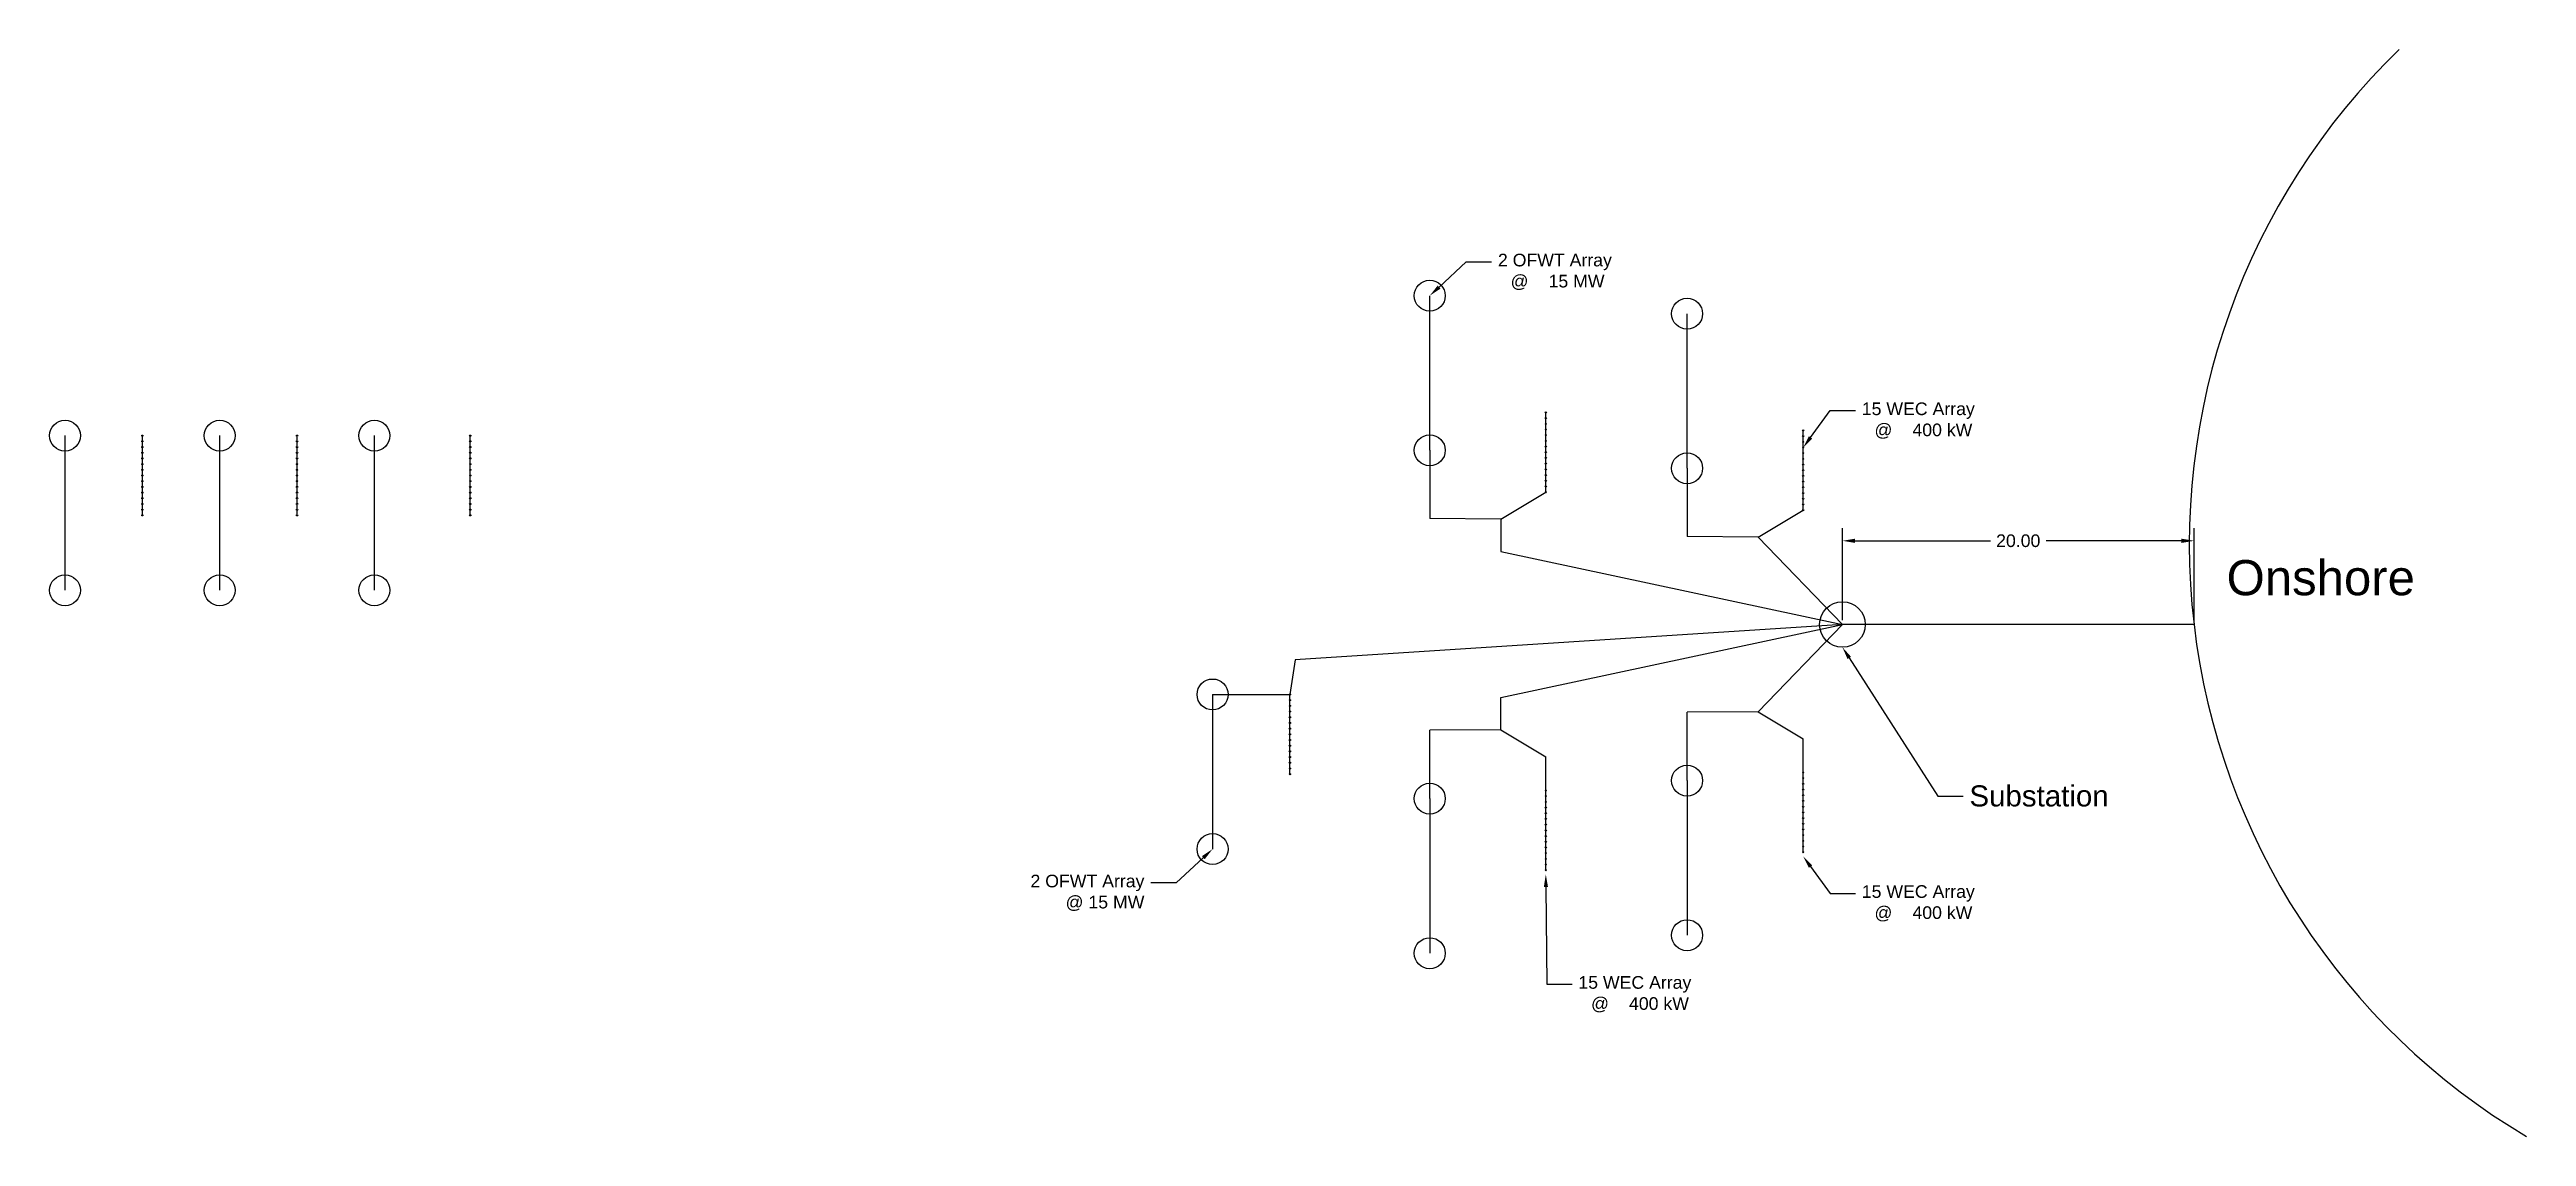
# Model space of a CAD drawing. Header units: metres. Extents: x -8 to 899, y -374 to 8.
# Drawn here: x 781.32 to 816.54, y -123.53 to -108.07 of the extents above; entities that cross this region are included whole.
import ezdxf
from ezdxf import colors
from ezdxf.entities.mleader import LeaderData, LeaderLine
from ezdxf.math import Vec2, Vec3

# ---------------------------------------------------------------- set-up
doc = ezdxf.new("R2010")
doc.units = ezdxf.units.M
doc.header["$MEASUREMENT"] = 0
doc.styles.get("Standard").update_dxf_attribs({"font": 'arial.ttf'})
doc.dimstyles.get("Standard").update_dxf_attribs({"dimtxt": 0.18, "dimasz": 0.18, "dimexe": 0.18, "dimexo": 0.0625, "dimgap": 0.09, "dimtad": 0, "dimtih": 1, "dimtoh": 1, "dimdec": 4, "dimzin": 0, "dimdsep": 46, "dimtxsty": 'Standard', "dimcen": 0.09, "dimadec": 0, "dimazin": 0, "dimtfac": 1, "dimtdec": 4, "dimtofl": 0, "dimtmove": 0, "dimatfit": 3, "dimfxl": 1, "dimtolj": 1, "dimtzin": 0, "dimarcsym": 0})

msp = doc.modelspace()

# ---------------------------------------------------------------- texts
at = {"insert": (812.27789, -115.33029), "char_height": 0.5, "attachment_point": 1}
msp.add_mtext_dynamic_manual_height_columns('Onshore', width=2.2764518, gutter_width=128.27451, heights=[0], dxfattribs=at)

# ---------------------------------------------------------------- blocks, each defined once
blk = doc.blocks.new('*D8')
at = {"color": 0, "lineweight": -2, "transparency": 16777216}
for p, q in [((806.815, -116.184), (806.815, -114.876)), ((806.995, -115.056), (808.92, -115.056)), ((811.635, -115.056), (809.71, -115.056)), ((811.815, -116.184), (811.815, -114.876))]:
    blk.add_line(p, q, dxfattribs=at)
at = {"color": 0, "transparency": 16777216}
for points in [[(806.995, -115.026), (806.995, -115.086), (806.815, -115.056)], [(811.635, -115.026), (811.635, -115.086), (811.815, -115.056)]]:
    blk.add_solid(points, dxfattribs=at)
at = {"layer": 'Defpoints', "color": 0, "transparency": 16777216}
for p in [(811.815, -115.056), (806.815, -116.246), (811.815, -116.246)]:
    blk.add_point(p, dxfattribs=at)
at = {"color": 0, "transparency": 16777216, "insert": (809.315, -115.056), "char_height": 0.18, "attachment_point": 5}
blk.add_mtext('\\A1;20.00', dxfattribs=at)

# ---------------------------------------------------------------- dimensions: what is measured, and where the dimension line sits
dim = msp.add_linear_dim(base=(811.81461, -115.05645), p1=(806.81461, -116.2464), p2=(811.81461, -116.2464), text='20.00', dimstyle='Standard')
dim.commit()
dim.dimension.update_dxf_attribs({"geometry": '*D8', "text_midpoint": (809.31461, -115.05645)})

# ---------------------------------------------------------------- linework, layer by layer
for p, q in [((800.9461, -113.76853), (800.9461, -111.56853)), ((804.60544, -114.02445), (804.60544, -111.82445)), ((802.59614, -113.31023), (802.59614, -113.22923)), ((802.59614, -113.39123), (802.59614, -113.31023)), ((802.59614, -113.47223), (802.59614, -113.39123)), ((781.53724, -115.75997), (781.53724, -113.55997)), ((782.63724, -113.64097), (782.63724, -113.55997)), ((782.63724, -113.72197), (782.63724, -113.64097)), ((782.63724, -113.80297), (782.63724, -113.72197)), ((783.73724, -115.75997), (783.73724, -113.55997)), ((784.83724, -113.64097), (784.83724, -113.55997)), ((784.83724, -113.72197), (784.83724, -113.64097)), ((784.83724, -113.80297), (784.83724, -113.72197)), ((785.93724, -115.75997), (785.93724, -113.55997)), ((787.30007, -113.64097), (787.30007, -113.55997)), ((787.30007, -113.72197), (787.30007, -113.64097)), ((787.30007, -113.80297), (787.30007, -113.72197)), ((802.59614, -113.55323), (802.59614, -113.47223)), ((802.59614, -113.63423), (802.59614, -113.55323)), ((802.59614, -113.71523), (802.59614, -113.63423)), ((802.59614, -113.79623), (802.59614, -113.71523)), ((806.25548, -113.56614), (806.25548, -113.48514)), ((806.25548, -113.64714), (806.25548, -113.56614)), ((806.25548, -113.72814), (806.25548, -113.64714)), ((806.25548, -113.80914), (806.25548, -113.72814)), ((782.63724, -113.88397), (782.63724, -113.80297)), ((782.63724, -113.96497), (782.63724, -113.88397)), ((782.63724, -114.04597), (782.63724, -113.96497)), ((782.63724, -114.12697), (782.63724, -114.04597)), ((782.63724, -114.20797), (782.63724, -114.12697)), ((784.83724, -113.88397), (784.83724, -113.80297)), ((784.83724, -113.96497), (784.83724, -113.88397)), ((784.83724, -114.04597), (784.83724, -113.96497)), ((784.83724, -114.12697), (784.83724, -114.04597)), ((784.83724, -114.20797), (784.83724, -114.12697)), ((787.30007, -113.88397), (787.30007, -113.80297)), ((787.30007, -113.96497), (787.30007, -113.88397)), ((787.30007, -114.04597), (787.30007, -113.96497)), ((787.30007, -114.12697), (787.30007, -114.04597)), ((787.30007, -114.20797), (787.30007, -114.12697)), ((802.59614, -113.87723), (802.59614, -113.79623)), ((802.59614, -113.95823), (802.59614, -113.87723)), ((802.59614, -114.03923), (802.59614, -113.95823)), ((802.59614, -114.12023), (802.59614, -114.03923)), ((802.59614, -114.20123), (802.59614, -114.12023)), ((806.25548, -113.89014), (806.25548, -113.80914)), ((806.25548, -113.97114), (806.25548, -113.89014)), ((806.25548, -114.05214), (806.25548, -113.97114)), ((806.25548, -114.13314), (806.25548, -114.05214)), ((782.63724, -114.28897), (782.63724, -114.20797)), ((782.63724, -114.36997), (782.63724, -114.28897)), ((782.63724, -114.45097), (782.63724, -114.36997)), ((782.63724, -114.53197), (782.63724, -114.45097)), ((784.83724, -114.28897), (784.83724, -114.20797)), ((784.83724, -114.36997), (784.83724, -114.28897)), ((784.83724, -114.45097), (784.83724, -114.36997)), ((784.83724, -114.53197), (784.83724, -114.45097)), ((787.30007, -114.28897), (787.30007, -114.20797)), ((787.30007, -114.36997), (787.30007, -114.28897)), ((787.30007, -114.45097), (787.30007, -114.36997)), ((787.30007, -114.53197), (787.30007, -114.45097)), ((801.95767, -114.74781), (802.59614, -114.36323)), ((802.59614, -114.28223), (802.59614, -114.20123)), ((802.59614, -114.36323), (802.59614, -114.28223)), ((806.25548, -114.21414), (806.25548, -114.13314)), ((806.25548, -114.29514), (806.25548, -114.21414)), ((806.25548, -114.37614), (806.25548, -114.29514)), ((806.25548, -114.45714), (806.25548, -114.37614)), ((806.25548, -114.53814), (806.25548, -114.45714)), ((782.63724, -114.61297), (782.63724, -114.53197)), ((782.63724, -114.69397), (782.63724, -114.61297)), ((784.83724, -114.61297), (784.83724, -114.53197)), ((784.83724, -114.69397), (784.83724, -114.61297)), ((787.30007, -114.61297), (787.30007, -114.53197)), ((787.30007, -114.69397), (787.30007, -114.61297)), ((801.95767, -114.74781), (800.9461, -114.74057)), ((801.95767, -114.74781), (801.95767, -115.2065)), ((805.61701, -115.00372), (806.25548, -114.61914)), ((806.25548, -114.61914), (806.25548, -114.53814)), ((805.61701, -115.00372), (804.60544, -114.99649)), ((806.81461, -116.2464), (805.61701, -115.00372)), ((801.95767, -115.2065), (806.81461, -116.2464)), ((801.95767, -117.2863), (806.81461, -116.2464)), ((806.81461, -116.2464), (805.61701, -117.48908)), ((811.81461, -116.2464), (806.81461, -116.2464)), ((797.85718, -117.24243), (797.85718, -119.44243)), ((797.85718, -117.24243), (798.95718, -117.24243)), ((798.95718, -117.32343), (798.95718, -117.24243)), ((801.95767, -117.745), (801.95767, -117.2863)), ((798.95718, -117.40443), (798.95718, -117.32343)), ((798.95718, -117.48543), (798.95718, -117.40443)), ((798.95718, -117.56643), (798.95718, -117.48543)), ((798.95718, -117.64743), (798.95718, -117.56643)), ((798.95718, -117.72843), (798.95718, -117.64743)), ((805.61701, -117.48908), (804.60544, -117.49631)), ((805.61701, -117.48908), (806.25548, -117.87366)), ((798.95718, -117.80943), (798.95718, -117.72843)), ((798.95718, -117.89043), (798.95718, -117.80943)), ((798.95718, -117.97143), (798.95718, -117.89043)), ((798.95718, -118.05243), (798.95718, -117.97143)), ((801.95767, -117.745), (800.9461, -117.75223)), ((801.95767, -117.745), (802.59614, -118.12958)), ((806.25548, -118.35293), (806.25548, -117.87366)), ((798.95718, -118.13343), (798.95718, -118.05243)), ((798.95718, -118.21443), (798.95718, -118.13343)), ((798.95718, -118.29543), (798.95718, -118.21443)), ((798.95718, -118.37643), (798.95718, -118.29543)), ((802.59614, -118.60885), (802.59614, -118.12958)), ((806.25548, -118.43393), (806.25548, -118.35293)), ((802.59614, -118.68985), (802.59614, -118.60885)), ((802.59614, -118.77085), (802.59614, -118.68985)), ((804.60544, -118.46835), (804.60544, -120.66835)), ((806.25548, -118.51493), (806.25548, -118.43393)), ((806.25548, -118.59593), (806.25548, -118.51493)), ((806.25548, -118.67693), (806.25548, -118.59593)), ((806.25548, -118.75793), (806.25548, -118.67693)), ((800.9461, -118.72427), (800.9461, -120.92427)), ((802.59614, -118.85185), (802.59614, -118.77085)), ((802.59614, -118.93285), (802.59614, -118.85185)), ((802.59614, -119.01385), (802.59614, -118.93285)), ((802.59614, -119.09485), (802.59614, -119.01385)), ((806.25548, -118.83893), (806.25548, -118.75793)), ((806.25548, -118.91993), (806.25548, -118.83893)), ((806.25548, -119.00093), (806.25548, -118.91993)), ((806.25548, -119.08193), (806.25548, -119.00093)), ((802.59614, -119.17585), (802.59614, -119.09485)), ((802.59614, -119.25685), (802.59614, -119.17585)), ((802.59614, -119.33785), (802.59614, -119.25685)), ((802.59614, -119.41885), (802.59614, -119.33785)), ((806.25548, -119.16293), (806.25548, -119.08193)), ((806.25548, -119.24393), (806.25548, -119.16293)), ((806.25548, -119.32493), (806.25548, -119.24393)), ((806.25548, -119.40593), (806.25548, -119.32493)), ((806.25548, -119.48693), (806.25548, -119.40593)), ((802.59614, -119.49985), (802.59614, -119.41885)), ((802.59614, -119.58085), (802.59614, -119.49985)), ((802.59614, -119.66185), (802.59614, -119.58085)), ((802.59614, -119.74285), (802.59614, -119.66185))]:
    msp.add_line(p, q)
for points in [[(800.9461, -113.76853), (800.9461, -114.74057)], [(804.60544, -114.02445), (804.60544, -114.99649)], [(806.81461, -116.2464), (799.0341, -116.74806), (798.95718, -117.24243)], [(804.60544, -118.46835), (804.60544, -117.49631)], [(800.9461, -118.72427), (800.9461, -117.75223)]]:
    msp.add_lwpolyline(points)
for centre, radius in [((800.9461, -111.56853), 0.22), ((804.60544, -111.82445), 0.22), ((781.53724, -113.55997), 0.22), ((783.73724, -113.55997), 0.22), ((785.93724, -113.55997), 0.22), ((782.63724, -113.55997), 0.009), ((782.63724, -113.64097), 0.009), ((782.63724, -113.72197), 0.009), ((784.83724, -113.55997), 0.009), ((784.83724, -113.64097), 0.009), ((784.83724, -113.72197), 0.009), ((787.30007, -113.55997), 0.009), ((787.30007, -113.64097), 0.009), ((787.30007, -113.72197), 0.009), ((800.9461, -113.76853), 0.22), ((782.63724, -113.80297), 0.009), ((782.63724, -113.88397), 0.009), ((782.63724, -113.96497), 0.009), ((782.63724, -114.04597), 0.009), ((782.63724, -114.12697), 0.009), ((784.83724, -113.80297), 0.009), ((784.83724, -113.88397), 0.009), ((784.83724, -113.96497), 0.009), ((784.83724, -114.04597), 0.009), ((784.83724, -114.12697), 0.009), ((787.30007, -113.80297), 0.009), ((787.30007, -113.88397), 0.009), ((787.30007, -113.96497), 0.009), ((787.30007, -114.04597), 0.009), ((787.30007, -114.12697), 0.009), ((804.60544, -114.02445), 0.22), ((782.63724, -114.20797), 0.009), ((782.63724, -114.28897), 0.009), ((782.63724, -114.36997), 0.009), ((782.63724, -114.45097), 0.009), ((784.83724, -114.20797), 0.009), ((784.83724, -114.28897), 0.009), ((784.83724, -114.36997), 0.009), ((784.83724, -114.45097), 0.009), ((787.30007, -114.20797), 0.009), ((787.30007, -114.28897), 0.009), ((787.30007, -114.36997), 0.009), ((787.30007, -114.45097), 0.009), ((782.63724, -114.53197), 0.009), ((782.63724, -114.61297), 0.009), ((782.63724, -114.69397), 0.009), ((784.83724, -114.53197), 0.009), ((784.83724, -114.61297), 0.009), ((784.83724, -114.69397), 0.009), ((787.30007, -114.53197), 0.009), ((787.30007, -114.61297), 0.009), ((787.30007, -114.69397), 0.009), ((781.53724, -115.75997), 0.22), ((783.73724, -115.75997), 0.22), ((785.93724, -115.75997), 0.22), ((806.81461, -116.2464), 0.32432), ((797.85718, -117.24243), 0.22), ((804.60544, -118.46835), 0.22), ((800.9461, -118.72427), 0.22), ((797.85718, -119.44243), 0.22), ((804.60544, -120.66835), 0.22), ((800.9461, -120.92427), 0.22)]:
    msp.add_circle(centre, radius)
at = {"color": 30, "true_color": 0xf26722}
for centre in [(802.59614, -113.22923), (802.59614, -113.31023), (802.59614, -113.39123), (802.59614, -113.47223), (802.59614, -113.55323), (802.59614, -113.63423), (802.59614, -113.71523), (806.25548, -113.48514), (806.25548, -113.56614), (806.25548, -113.64714), (806.25548, -113.72814), (802.59614, -113.79623), (802.59614, -113.87723), (802.59614, -113.95823), (802.59614, -114.03923), (802.59614, -114.12023), (806.25548, -113.80914), (806.25548, -113.89014), (806.25548, -113.97114), (806.25548, -114.05214), (806.25548, -114.13314), (802.59614, -114.20123), (802.59614, -114.28223), (802.59614, -114.36323), (806.25548, -114.21414), (806.25548, -114.29514), (806.25548, -114.37614), (806.25548, -114.45714), (806.25548, -114.53814), (806.25548, -114.61914), (798.95718, -117.24243), (798.95718, -117.32343), (798.95718, -117.40443), (798.95718, -117.48543), (798.95718, -117.56643), (798.95718, -117.64743), (798.95718, -117.72843), (798.95718, -117.80943), (798.95718, -117.89043), (798.95718, -117.97143), (798.95718, -118.05243), (798.95718, -118.13343), (798.95718, -118.21443), (798.95718, -118.29543), (806.25548, -118.35293), (798.95718, -118.37643), (802.59614, -118.60885), (802.59614, -118.68985), (806.25548, -118.43393), (806.25548, -118.51493), (806.25548, -118.59593), (806.25548, -118.67693), (802.59614, -118.77085), (802.59614, -118.85185), (802.59614, -118.93285), (802.59614, -119.01385), (806.25548, -118.75793), (806.25548, -118.83893), (806.25548, -118.91993), (806.25548, -119.00093), (802.59614, -119.09485), (802.59614, -119.17585), (802.59614, -119.25685), (802.59614, -119.33785), (802.59614, -119.41885), (806.25548, -119.08193), (806.25548, -119.16293), (806.25548, -119.24393), (806.25548, -119.32493), (806.25548, -119.40593), (802.59614, -119.49985), (802.59614, -119.58085), (802.59614, -119.66185), (802.59614, -119.74285), (806.25548, -119.48693)]:
    msp.add_circle(centre, 0.009, dxfattribs=at)
msp.add_arc((821.54928, -115.10595), 9.80125, 134.083584, 239.280289)

msp.set_redraw_order([(e.dxf.handle, doc.entitydb.next_handle()) for e in msp.query("TEXT MTEXT ATTDEF DIMENSION ARC_DIMENSION")])  # texts and dimensions are drawn at this point

# ---------------------------------------------------------------- leaders
at = {"color": 5}
ml = msp.add_multileader_mtext('Standard', dxfattribs=at)
ml.set_content('2 OFWT Array\\P\\pxi-3,l4,t4;@^I15 MW', color=5)
ml.set_leader_properties()
ml.build(insert=Vec2(0, 0))
ml.multileader.update_dxf_attribs({"dogleg_length": 0.36, "arrow_head_size": 0.18})
ctx = ml.context
ctx.base_point, ctx.char_height, ctx.arrow_head_size, ctx.landing_gap_size, ctx.plane_origin = Vec3(801.82535, -111.0877), 0.18, 0.18, 0.09, Vec3(800.9461, -111.56853)
notes = []
notes.append((ctx, [(0, (1, 1, 0), (801.46535, -111.0877), (1, 0), 0.36, [(0, [(800.9461, -111.56853)], 0, [])])]))
ctx.mtext.insert, ctx.mtext.flow_direction = Vec3(801.91535, -110.97124), 5
ml = msp.add_multileader_mtext('Standard', dxfattribs=at)
ml.set_content('15 WEC Array\\P\\pxi-3,l4,t4;@^I400 kW', color=5)
ml.set_leader_properties()
ml.build(insert=Vec2(0, 0))
ml.multileader.update_dxf_attribs({"dogleg_length": 0.36, "arrow_head_size": 0.18})
ctx = ml.context
ctx.base_point, ctx.char_height, ctx.arrow_head_size, ctx.landing_gap_size, ctx.plane_origin = Vec3(807.00017, -113.20404), 0.18, 0.18, 0.09, Vec3(806.25548, -113.73088)
notes.append((ctx, [(0, (1, 1, 0), (806.64017, -113.20404), (1, 0), 0.36, [(0, [(806.25548, -113.73088)], 0, [])])]))
ctx.mtext.insert, ctx.mtext.flow_direction = Vec3(807.09017, -113.08758), 5
ml = msp.add_multileader_mtext('Standard', dxfattribs=at)
ml.set_content('Substation', color=5)
ml.set_leader_properties()
ml.build(insert=Vec2(0, 0))
ml.multileader.update_dxf_attribs({"dogleg_length": 0.36, "arrow_head_size": 0.18})
ctx = ml.context
ctx.base_point, ctx.char_height, ctx.arrow_head_size, ctx.landing_gap_size, ctx.plane_origin = Vec3(808.53068, -118.68825), 0.3, 0.18, 0.09, Vec3(806.81461, -116.57072)
notes.append((ctx, [(0, (1, 1, 0), (808.17068, -118.68825), (1, 0), 0.36, [(0, [(806.81461, -116.57072)], 0, [])])]))
ctx.mtext.insert, ctx.mtext.flow_direction = Vec3(808.62068, -118.53569), 5
ml = msp.add_multileader_mtext('Standard', dxfattribs=at)
ml.set_content('2 OFWT Array\\P\\pxi-3,l4,t4;@^I15 MW', color=5)
ml.set_leader_properties()
ml.build(insert=Vec2(0, 0))
ml.multileader.update_dxf_attribs({"dogleg_length": 0.36, "arrow_head_size": 0.18})
ctx = ml.context
ctx.base_point, ctx.char_height, ctx.arrow_head_size, ctx.landing_gap_size, ctx.plane_origin = Vec3(795.18702, -119.92326), 0.18, 0.18, 0.09, Vec3(797.85718, -119.44243)
ctx.text_align_type = 2
notes.append((ctx, [(0, (1, 1, 0), (797.33794, -119.92326), (-1, 0), 0.36, [(0, [(797.85718, -119.44243)], 0, [])])]))
ctx.mtext.insert, ctx.mtext.alignment, ctx.mtext.flow_direction = Vec3(796.88794, -119.8068), 3, 5
ml = msp.add_multileader_mtext('Standard', dxfattribs=at)
ml.set_content('15 WEC Array\\P\\pxi-3,l4,t4;@^I400 kW', color=5)
ml.set_leader_properties()
ml.build(insert=Vec2(0, 0))
ml.multileader.update_dxf_attribs({"dogleg_length": 0.36, "arrow_head_size": 0.18})
ctx = ml.context
ctx.base_point, ctx.char_height, ctx.arrow_head_size, ctx.landing_gap_size, ctx.plane_origin = Vec3(807.00017, -120.0729), 0.18, 0.18, 0.09, Vec3(806.25548, -119.54606)
notes.append((ctx, [(0, (1, 1, 0), (806.64017, -120.0729), (1, 0), 0.36, [(0, [(806.25548, -119.54606)], 0, [])])]))
ctx.mtext.insert, ctx.mtext.flow_direction = Vec3(807.09017, -119.95644), 5
ml = msp.add_multileader_mtext('Standard', dxfattribs=at)
ml.set_content('15 WEC Array\\P\\pxi-3,l4,t4;@^I400 kW', color=5)
ml.set_leader_properties()
ml.build(insert=Vec2(0, 0))
ml.multileader.update_dxf_attribs({"dogleg_length": 0.36, "arrow_head_size": 0.18})
ctx = ml.context
ctx.base_point, ctx.char_height, ctx.arrow_head_size, ctx.landing_gap_size, ctx.plane_origin = Vec3(802.96935, -121.36626), 0.18, 0.18, 0.09, Vec3(802.59614, -119.80198)
notes.append((ctx, [(0, (1, 1, 0), (802.60935, -121.36626), (1, 0), 0.36, [(0, [(802.59614, -119.80198)], 0, [])])]))
ctx.mtext.insert, ctx.mtext.flow_direction = Vec3(803.05935, -121.2498), 5
for ctx, leaders in notes:
    for number, flags, end, landing, length, lines in leaders:
        leader = LeaderData()
        leader.index, (leader.has_last_leader_line, leader.has_dogleg_vector, leader.attachment_direction) = number, flags
        leader.last_leader_point, leader.dogleg_vector, leader.dogleg_length = Vec3(end), Vec3(landing), length
        for number, points, colour, breaks in lines:
            line = LeaderLine()
            line.index, line.vertices, line.color, line.breaks = number, Vec3.list(points), colors.encode_raw_color(colour), breaks
            leader.lines.append(line)
        ctx.leaders.append(leader)

doc.saveas('drawing.dxf')
